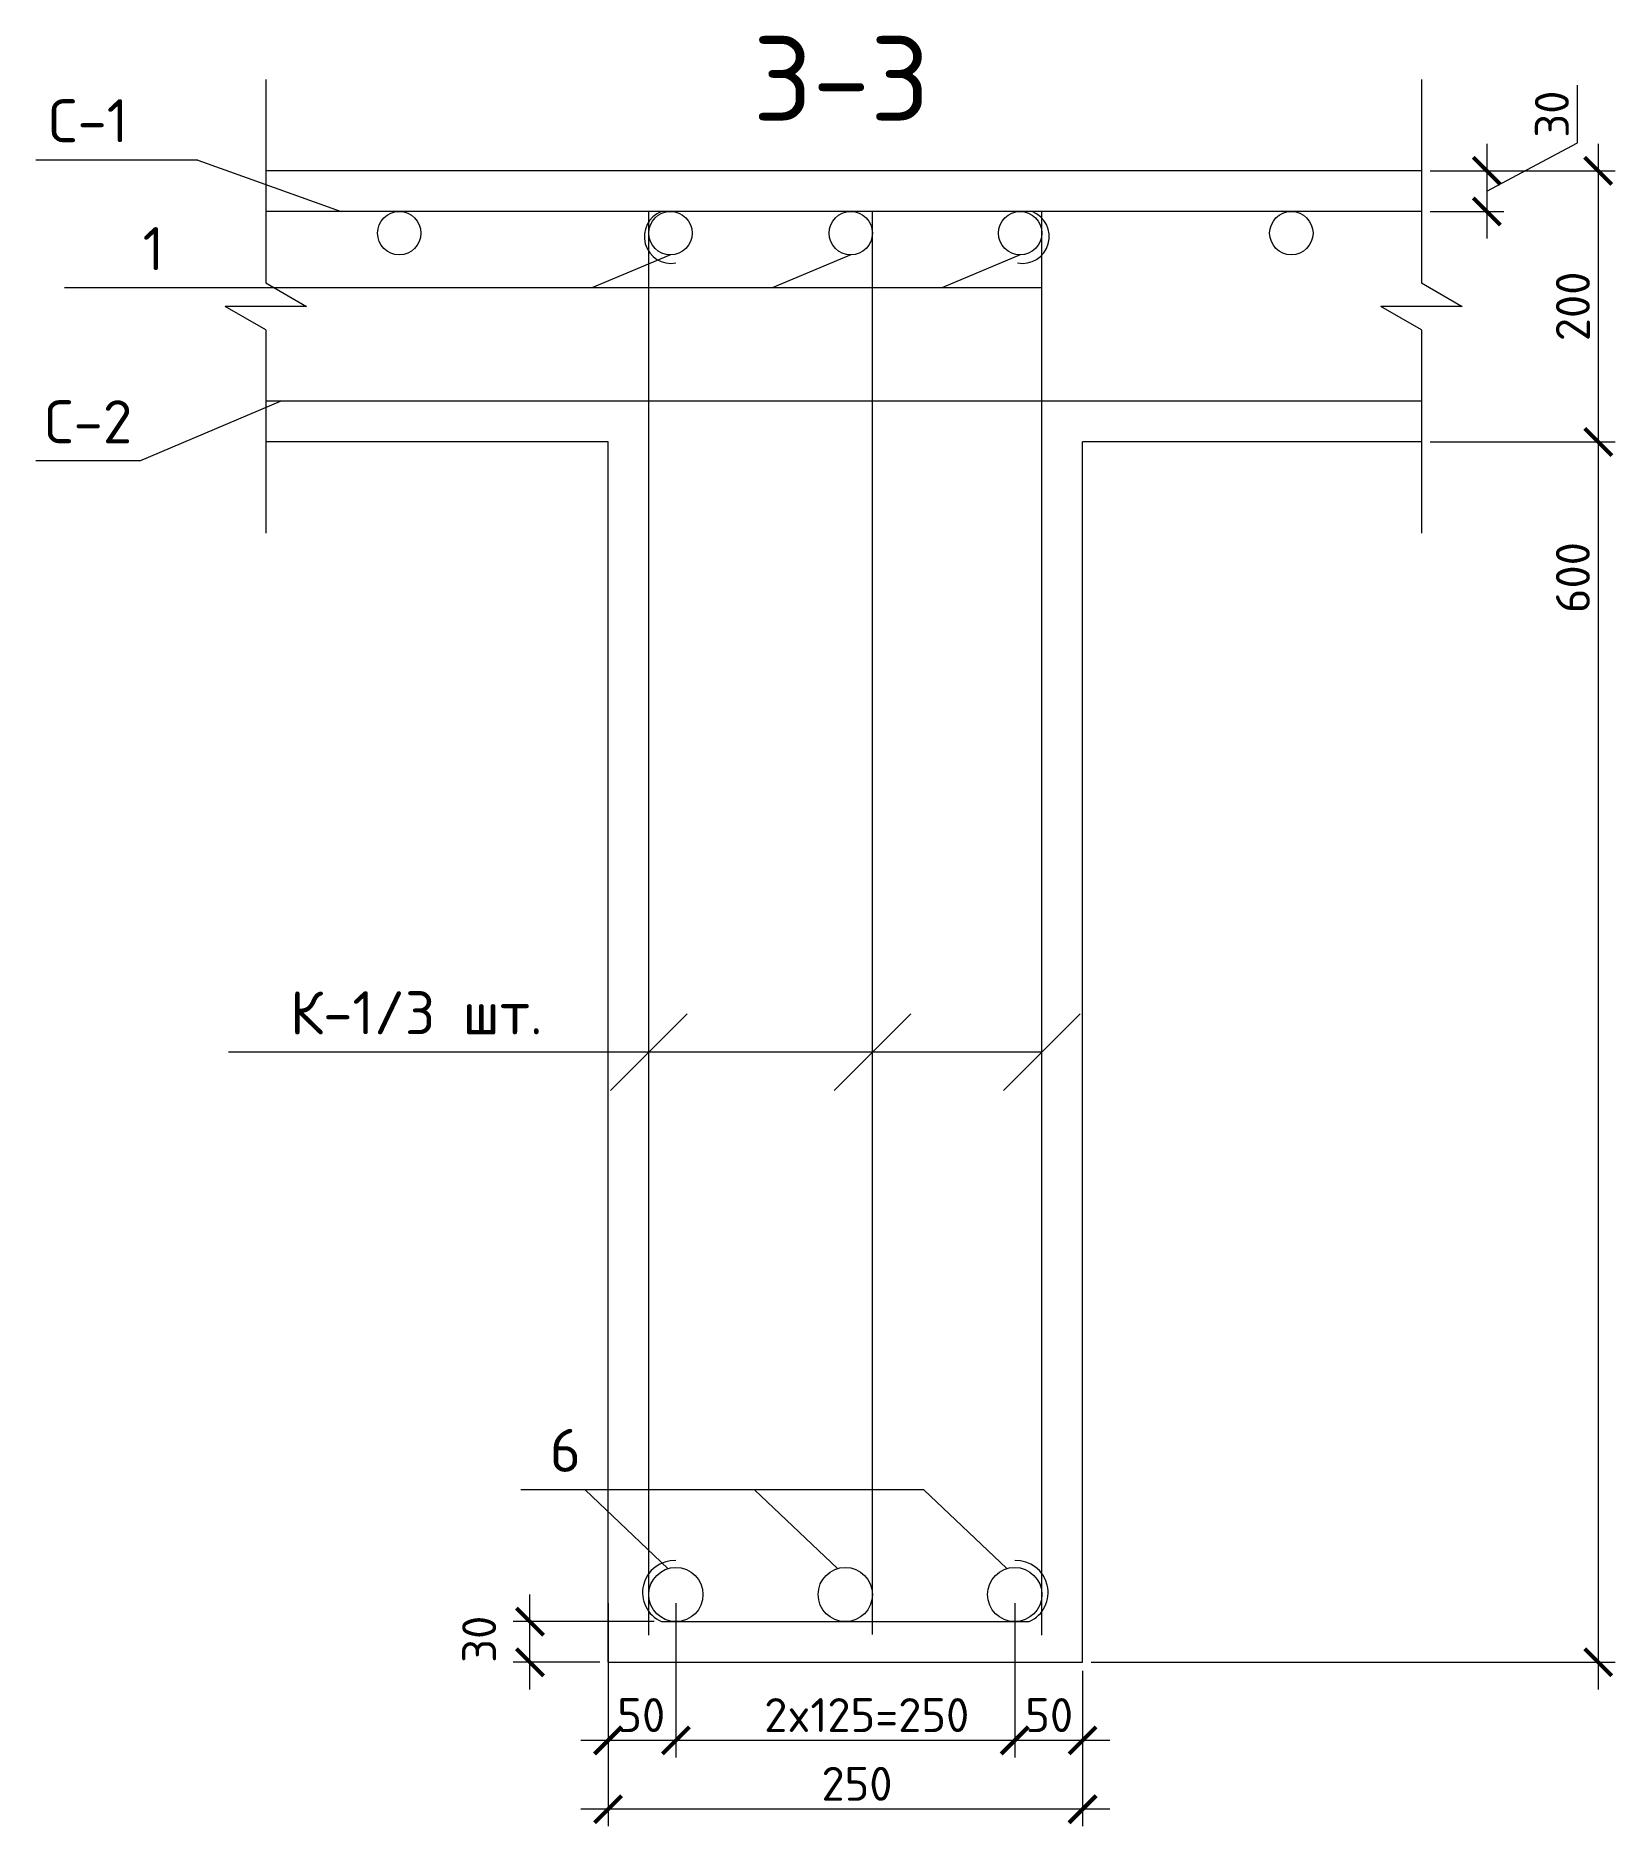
# Model space of a CAD drawing. Header units: millimetres. Extents: x -1960873 to -640355, y 7839719 to 16131025.
# Drawn here: x -722969 to -721804, y 7900179 to 7901499 of the extents above; entities that cross this region are included whole.
import ezdxf

# ---------------------------------------------------------------- set-up
doc = ezdxf.new("R2010")
doc.units = ezdxf.units.MM
doc.layers.get('0').update_dxf_attribs({"lineweight": 15})
doc.layers.add('КМ-Размеры', color=2, linetype='Continuous')
doc.styles.add('GOST-2.304_Type-B', font='')
doc.styles.add('ISOCPEUR', font='isocpeur.ttf')
doc.styles.get('GOST-2.304_Type-B').set_extended_font_data('ГОСТ тип А')
doc.dimstyles.new('SPDS', dxfattribs={"dimscale": 100, "dimtxt": 2.5, "dimasz": 2, "dimexe": 1.25, "dimexo": 0.625, "dimtad": 1, "dimdec": 0, "dimrnd": 0.001, "dimtxsty": 'GOST-2.304_Type-B', "dimblk": 'ARCHTICK', "dimcen": 2.5, "dimdle": 2, "dimadec": 0, "dimazin": 2, "dimtfac": 0.75, "dimtdec": 0, "dimtmove": 1, "dimatfit": 3, "dimfxl": 1.25, "dimtolj": 1, "dimarcsym": 0})

msp = doc.modelspace()

# ---------------------------------------------------------------- texts
at = {"transparency": 33554687, "width": 8055.818, "attachment_point": 5, "style": 'ISOCPEUR'}
for s, insert, char_height in [('\\A1;3-3', (-722374.8, 7901467.9), 62.5), ('\\A1;С-1', (-722930.1, 7901436.7), 31.75), ('\\A1;1', (-722882.2, 7901342.4), 31.75), ('\\A1;С-2', (-722930.1, 7901214.7), 31.75), ('\\A1;К-1/3 шт.', (-722688.2, 7900778.8), 31.75), ('\\A1;6', (-722578.3, 7900456.1), 31.75)]:
    msp.add_mtext(s, dxfattribs=dict(at, insert=insert, char_height=char_height))

# ---------------------------------------------------------------- blocks, each defined once
blk = doc.blocks.new('_ArchTick')
at = {"color": 0, "linetype": 'ByBlock', "const_width": 0.15}
blk.add_lwpolyline([(-0.5, -0.5), (0.5, 0.5)], dxfattribs=at)
blk = doc.blocks.new('*D232')
at = {"layer": 'Defpoints', "color": 0, "ltscale": 10, "transparency": 16777216}
for p in [(-721946.8, 7901399.8), (-721946.8, 7901369.8), (-721898.6, 7901369.8)]:
    blk.add_point(p, dxfattribs=at)
at = {"layer": 'КМ-Размеры', "color": 0, "linetype": 'ByBlock', "lineweight": 5, "ltscale": 10, "transparency": 16777216}
for p, q in [((-721831.8, 7901420.4), (-721831.8, 7901462.9)), ((-721898.6, 7901384.8), (-721831.8, 7901420.4)), ((-721898.6, 7901419.8), (-721898.6, 7901349.8))]:
    blk.add_line(p, q, dxfattribs=at)
at = {"layer": 'КМ-Размеры', "color": 0, "lineweight": 0, "ltscale": 10, "transparency": 16777216}
for p, q in [((-721940.5, 7901399.8), (-721886.1, 7901399.8)), ((-721940.5, 7901369.8), (-721886.1, 7901369.8))]:
    blk.add_line(p, q, dxfattribs=at)
at = {"layer": 'КМ-Размеры', "color": 0, "lineweight": 5, "ltscale": 10, "transparency": 16777216, "xscale": 20, "yscale": 20, "zscale": 20}
for p, rotation in [((-721898.6, 7901399.8), 90), ((-721898.6, 7901369.8), 270)]:
    blk.add_blockref('_ArchTick', p, dxfattribs=dict(at, rotation=rotation))
at = {"layer": 'КМ-Размеры', "color": 0, "lineweight": 15, "ltscale": 10, "transparency": 16777216, "insert": (-721850.6, 7901441.6), "char_height": 25, "attachment_point": 5, "rotation": 90, "style": 'ISOCPEUR'}
blk.add_mtext('\\A1;30', dxfattribs=at)
blk = doc.blocks.new('*D233')
at = {"layer": 'Defpoints', "color": 0, "ltscale": 10, "transparency": 16777216}
for p in [(-721946.8, 7901399.8), (-721946.8, 7901199.8), (-721816.4, 7901199.8)]:
    blk.add_point(p, dxfattribs=at)
at = {"layer": 'КМ-Размеры', "color": 0, "linetype": 'ByBlock', "lineweight": 5, "ltscale": 10, "transparency": 16777216}
blk.add_line((-721816.4, 7901419.8), (-721816.4, 7901179.8), dxfattribs=at)
at = {"layer": 'КМ-Размеры', "color": 0, "lineweight": 0, "ltscale": 10, "transparency": 16777216}
for p, q in [((-721940.5, 7901399.8), (-721803.9, 7901399.8)), ((-721940.5, 7901199.8), (-721803.9, 7901199.8))]:
    blk.add_line(p, q, dxfattribs=at)
at = {"layer": 'КМ-Размеры', "color": 0, "lineweight": 5, "ltscale": 10, "transparency": 16777216, "xscale": 20, "yscale": 20, "zscale": 20}
for p, rotation in [((-721816.4, 7901399.8), 90), ((-721816.4, 7901199.8), 270)]:
    blk.add_blockref('_ArchTick', p, dxfattribs=dict(at, rotation=rotation))
at = {"layer": 'КМ-Размеры', "color": 0, "lineweight": 15, "ltscale": 10, "transparency": 16777216, "insert": (-721835.1, 7901299.8), "char_height": 25, "attachment_point": 5, "rotation": 90, "style": 'ISOCPEUR'}
blk.add_mtext('\\A1;200', dxfattribs=at)
blk = doc.blocks.new('*D238')
at = {"layer": 'Defpoints', "color": 0, "ltscale": 10, "transparency": 16777216}
for p in [(-721946.8, 7901199.8), (-722196.8, 7900299.8), (-721816.4, 7900299.8)]:
    blk.add_point(p, dxfattribs=at)
at = {"layer": 'КМ-Размеры', "color": 0, "linetype": 'ByBlock', "lineweight": 5, "ltscale": 10, "transparency": 16777216}
blk.add_line((-721816.4, 7901219.8), (-721816.4, 7900279.8), dxfattribs=at)
at = {"layer": 'КМ-Размеры', "color": 0, "lineweight": 0, "ltscale": 10, "transparency": 16777216}
for p, q in [((-721940.5, 7901199.8), (-721803.9, 7901199.8)), ((-722190.5, 7900299.8), (-721803.9, 7900299.8))]:
    blk.add_line(p, q, dxfattribs=at)
at = {"layer": 'КМ-Размеры', "color": 0, "lineweight": 5, "ltscale": 10, "transparency": 16777216, "xscale": 20, "yscale": 20, "zscale": 20}
for p, rotation in [((-721816.4, 7901199.8), 90), ((-721816.4, 7900299.8), 270)]:
    blk.add_blockref('_ArchTick', p, dxfattribs=dict(at, rotation=rotation))
at = {"layer": 'КМ-Размеры', "color": 0, "lineweight": 15, "ltscale": 10, "transparency": 16777216, "insert": (-721835.1, 7901099.8), "char_height": 25, "attachment_point": 5, "rotation": 90, "style": 'ISOCPEUR'}
blk.add_mtext('\\A1;600', dxfattribs=at)
blk = doc.blocks.new('*D239')
at = {"layer": 'Defpoints', "color": 0, "ltscale": 10, "transparency": 16777216}
for p in [(-722496.8, 7900349.8), (-722246.8, 7900349.8), (-722496.8, 7900242.2)]:
    blk.add_point(p, dxfattribs=at)
at = {"layer": 'КМ-Размеры', "color": 0, "lineweight": 0, "ltscale": 10, "transparency": 16777216}
for p, q in [((-722496.8, 7900343.5), (-722496.8, 7900229.7)), ((-722246.8, 7900343.5), (-722246.8, 7900229.7))]:
    blk.add_line(p, q, dxfattribs=at)
at = {"layer": 'КМ-Размеры', "color": 0, "linetype": 'ByBlock', "lineweight": 5, "ltscale": 10, "transparency": 16777216}
blk.add_line((-722226.8, 7900242.2), (-722516.8, 7900242.2), dxfattribs=at)
at = {"layer": 'КМ-Размеры', "color": 0, "lineweight": 5, "ltscale": 10, "transparency": 16777216, "xscale": 20, "yscale": 20, "zscale": 20, "rotation": 180}
blk.add_blockref('_ArchTick', (-722496.8, 7900242.2), dxfattribs=at)
at = {"layer": 'КМ-Размеры', "color": 0, "lineweight": 5, "ltscale": 10, "transparency": 16777216, "xscale": 20, "yscale": 20, "zscale": 20}
blk.add_blockref('_ArchTick', (-722246.8, 7900242.2), dxfattribs=at)
at = {"layer": 'КМ-Размеры', "color": 0, "lineweight": 15, "ltscale": 10, "transparency": 16777216, "insert": (-722356, 7900260.9), "char_height": 25, "attachment_point": 5, "style": 'ISOCPEUR'}
blk.add_mtext('\\A1;2x125=250', dxfattribs=at)
blk = doc.blocks.new('*D236')
at = {"layer": 'Defpoints', "color": 0, "ltscale": 10, "transparency": 16777216}
for p in [(-722246.8, 7900349.8), (-722196.8, 7900299.8), (-722246.8, 7900242.2)]:
    blk.add_point(p, dxfattribs=at)
at = {"layer": 'КМ-Размеры', "color": 0, "lineweight": 0, "ltscale": 10, "transparency": 16777216}
for p, q in [((-722246.8, 7900343.5), (-722246.8, 7900229.7)), ((-722196.8, 7900293.5), (-722196.8, 7900229.7))]:
    blk.add_line(p, q, dxfattribs=at)
at = {"layer": 'КМ-Размеры', "color": 0, "linetype": 'ByBlock', "lineweight": 5, "ltscale": 10, "transparency": 16777216}
blk.add_line((-722176.8, 7900242.2), (-722266.8, 7900242.2), dxfattribs=at)
at = {"layer": 'КМ-Размеры', "color": 0, "lineweight": 5, "ltscale": 10, "transparency": 16777216, "xscale": 20, "yscale": 20, "zscale": 20, "rotation": 180}
blk.add_blockref('_ArchTick', (-722246.8, 7900242.2), dxfattribs=at)
at = {"layer": 'КМ-Размеры', "color": 0, "lineweight": 5, "ltscale": 10, "transparency": 16777216, "xscale": 20, "yscale": 20, "zscale": 20}
blk.add_blockref('_ArchTick', (-722196.8, 7900242.2), dxfattribs=at)
at = {"layer": 'КМ-Размеры', "color": 0, "lineweight": 15, "ltscale": 10, "transparency": 16777216, "insert": (-722221.4, 7900260.9), "char_height": 25, "attachment_point": 5, "style": 'ISOCPEUR'}
blk.add_mtext('\\A1;50', dxfattribs=at)
blk = doc.blocks.new('*D237')
at = {"layer": 'Defpoints', "color": 0, "ltscale": 10, "transparency": 16777216}
for p in [(-722546.8, 7900349.8), (-722496.8, 7900299.8), (-722546.8, 7900242.2)]:
    blk.add_point(p, dxfattribs=at)
at = {"layer": 'КМ-Размеры', "color": 0, "lineweight": 0, "ltscale": 10, "transparency": 16777216}
for p, q in [((-722546.8, 7900343.5), (-722546.8, 7900229.7)), ((-722496.8, 7900293.5), (-722496.8, 7900229.7))]:
    blk.add_line(p, q, dxfattribs=at)
at = {"layer": 'КМ-Размеры', "color": 0, "linetype": 'ByBlock', "lineweight": 5, "ltscale": 10, "transparency": 16777216}
blk.add_line((-722476.8, 7900242.2), (-722566.8, 7900242.2), dxfattribs=at)
at = {"layer": 'КМ-Размеры', "color": 0, "lineweight": 5, "ltscale": 10, "transparency": 16777216, "xscale": 20, "yscale": 20, "zscale": 20, "rotation": 180}
blk.add_blockref('_ArchTick', (-722546.8, 7900242.2), dxfattribs=at)
at = {"layer": 'КМ-Размеры', "color": 0, "lineweight": 5, "ltscale": 10, "transparency": 16777216, "xscale": 20, "yscale": 20, "zscale": 20}
blk.add_blockref('_ArchTick', (-722496.8, 7900242.2), dxfattribs=at)
at = {"layer": 'КМ-Размеры', "color": 0, "lineweight": 15, "ltscale": 10, "transparency": 16777216, "insert": (-722522.3, 7900260.9), "char_height": 25, "attachment_point": 5, "style": 'ISOCPEUR'}
blk.add_mtext('\\A1;50', dxfattribs=at)
blk = doc.blocks.new('*D234')
at = {"layer": 'Defpoints', "color": 0, "ltscale": 10, "transparency": 16777216}
for p in [(-722546.8, 7900299), (-722196.8, 7900299.8), (-722546.8, 7900191.4)]:
    blk.add_point(p, dxfattribs=at)
at = {"layer": 'КМ-Размеры', "color": 0, "lineweight": 0, "ltscale": 10, "transparency": 16777216}
for p, q in [((-722546.8, 7900292.8), (-722546.8, 7900178.9)), ((-722196.8, 7900293.5), (-722196.8, 7900178.9))]:
    blk.add_line(p, q, dxfattribs=at)
at = {"layer": 'КМ-Размеры', "color": 0, "linetype": 'ByBlock', "lineweight": 5, "ltscale": 10, "transparency": 16777216}
blk.add_line((-722176.8, 7900191.4), (-722566.8, 7900191.4), dxfattribs=at)
at = {"layer": 'КМ-Размеры', "color": 0, "lineweight": 5, "ltscale": 10, "transparency": 16777216, "xscale": 20, "yscale": 20, "zscale": 20, "rotation": 180}
blk.add_blockref('_ArchTick', (-722546.8, 7900191.4), dxfattribs=at)
at = {"layer": 'КМ-Размеры', "color": 0, "lineweight": 5, "ltscale": 10, "transparency": 16777216, "xscale": 20, "yscale": 20, "zscale": 20}
blk.add_blockref('_ArchTick', (-722196.8, 7900191.4), dxfattribs=at)
at = {"layer": 'КМ-Размеры', "color": 0, "lineweight": 15, "ltscale": 10, "transparency": 16777216, "insert": (-722363.2, 7900210.2), "char_height": 25, "attachment_point": 5, "style": 'ISOCPEUR'}
blk.add_mtext('\\A1;250', dxfattribs=at)
blk = doc.blocks.new('*D235')
at = {"layer": 'Defpoints', "color": 0, "ltscale": 10, "transparency": 16777216}
for p in [(-722604.4, 7900329.8), (-722506.5, 7900329.8), (-722546.8, 7900299.8)]:
    blk.add_point(p, dxfattribs=at)
at = {"layer": 'КМ-Размеры', "color": 0, "linetype": 'ByBlock', "lineweight": 5, "ltscale": 10, "transparency": 16777216}
blk.add_line((-722604.4, 7900279.8), (-722604.4, 7900349.8), dxfattribs=at)
at = {"layer": 'КМ-Размеры', "color": 0, "lineweight": 0, "ltscale": 10, "transparency": 16777216}
for p, q in [((-722512.8, 7900329.8), (-722616.9, 7900329.8)), ((-722553, 7900299.8), (-722616.9, 7900299.8))]:
    blk.add_line(p, q, dxfattribs=at)
at = {"layer": 'КМ-Размеры', "color": 0, "lineweight": 5, "ltscale": 10, "transparency": 16777216, "xscale": 20, "yscale": 20, "zscale": 20}
for p, rotation in [((-722604.4, 7900329.8), 90), ((-722604.4, 7900299.8), 270)]:
    blk.add_blockref('_ArchTick', p, dxfattribs=dict(at, rotation=rotation))
at = {"layer": 'КМ-Размеры', "color": 0, "lineweight": 15, "ltscale": 10, "transparency": 16777216, "insert": (-722641.9, 7900316.8), "char_height": 25, "attachment_point": 5, "rotation": 90, "style": 'ISOCPEUR'}
blk.add_mtext('\\A1;30', dxfattribs=at)

# ---------------------------------------------------------------- dimensions: what is measured, and where the dimension line sits
at = {"layer": 'КМ-Размеры', "color": 7, "lineweight": 15, "ltscale": 10, "transparency": 33554687}
for base, p1, p2, angle, picture, middle in [((-721898.6, 7901369.8), (-721946.8, 7901399.8), (-721946.8, 7901369.8), 270, '*D232', (-721831.8, 7901426.6)), ((-721816.4, 7901199.8), (-721946.8, 7901399.8), (-721946.8, 7901199.8), 270, '*D233', (-721816.4, 7901299.8)), ((-722604.4, 7900329.8), (-722546.8, 7900299.8), (-722506.5, 7900329.8), 90, '*D235', (-722623.1, 7900316.8)), ((-722546.8, 7900242.2), (-722496.8, 7900299.8), (-722546.8, 7900349.8), 180, '*D237', (-722522.3, 7900242.2)), ((-722246.8, 7900242.2), (-722196.8, 7900299.8), (-722246.8, 7900349.8), 180, '*D236', (-722221.4, 7900242.2))]:
    dim = msp.add_linear_dim(base=base, p1=p1, p2=p2, angle=angle, dimstyle='SPDS', override={"dimscale": 10, "dimtxsty": 'ISOCPEUR', "dimblk1": 'ArchTick', "dimblk2": 'ArchTick', "dimsah": 1, "dimlwd": 5, "dimlwe": 0}, dxfattribs=at)
    dim.commit()
    dim.dimension.update_dxf_attribs({"geometry": picture, "text_midpoint": middle, "dimtype": 160})
for base, p1, p2, angle, text, picture, middle in [((-721816.4, 7900299.8), (-721946.8, 7901199.8), (-722196.8, 7900299.8), 270, '600', '*D238', (-721816.4, 7901099.8)), ((-722496.8, 7900242.2), (-722246.8, 7900349.8), (-722496.8, 7900349.8), 180, '2x125=<>', '*D239', (-722356, 7900242.2)), ((-722546.8, 7900191.4), (-722196.8, 7900299.8), (-722546.8, 7900299), 180, '250', '*D234', (-722363.2, 7900191.4))]:
    dim = msp.add_linear_dim(base=base, p1=p1, p2=p2, angle=angle, text=text, dimstyle='SPDS', override={"dimscale": 10, "dimtxsty": 'ISOCPEUR', "dimblk1": 'ArchTick', "dimblk2": 'ArchTick', "dimsah": 1, "dimlwd": 5, "dimlwe": 0}, dxfattribs=at)
    dim.commit()
    dim.dimension.update_dxf_attribs({"geometry": picture, "text_midpoint": middle, "dimtype": 160})

# ---------------------------------------------------------------- linework, layer by layer
at = {"transparency": 33554687}
for p, q in [((-722849.3, 7901407.7), (-722968.9, 7901407.7)), ((-722849.3, 7901407.7), (-722743.6, 7901369.8)), ((-721946.8, 7901399.8), (-722799.2, 7901399.8)), ((-721946.8, 7901369.8), (-722799.2, 7901369.8)), ((-722516.8, 7900319.8), (-722516.8, 7901369.8)), ((-722351.8, 7900320.3), (-722351.8, 7901369.8)), ((-722226.8, 7900319.8), (-722226.8, 7901369.8)), ((-722500.8, 7901337.8), (-722558.7, 7901313.4)), ((-722367.8, 7901337.8), (-722425.7, 7901313.4)), ((-722242.8, 7901337.8), (-722300.7, 7901313.4)), ((-722799.2, 7901317.1), (-722769.2, 7901299.8)), ((-721946.8, 7901317.1), (-721916.8, 7901299.8)), ((-722769.2, 7901299.8), (-722829.2, 7901299.8)), ((-722799.2, 7901282.5), (-722829.2, 7901299.8)), ((-721916.8, 7901299.8), (-721976.8, 7901299.8)), ((-721946.8, 7901282.5), (-721976.8, 7901299.8)), ((-722892.2, 7901185.8), (-722788.4, 7901229.8)), ((-721946.8, 7901229.8), (-722799.2, 7901229.8)), ((-722546.8, 7901199.8), (-722799.2, 7901199.8)), ((-722546.8, 7900299.8), (-722546.8, 7901199.8)), ((-722196.8, 7900299.8), (-722196.8, 7901199.8)), ((-721946.8, 7901199.8), (-722196.8, 7901199.8)), ((-722892.2, 7901185.8), (-722968.9, 7901185.8)), ((-722545.1, 7900721.5), (-722488.5, 7900778.1)), ((-722380.1, 7900721.5), (-722323.5, 7900778.1)), ((-722255.1, 7900721.5), (-722198.5, 7900778.1)), ((-722226.8, 7900749.8), (-722826.9, 7900749.8)), ((-722502.6, 7900368.9), (-722563.8, 7900427.1)), ((-722377.6, 7900368.9), (-722438.8, 7900427.1)), ((-722252.6, 7900368.9), (-722313.8, 7900427.1)), ((-722507.5, 7900329.8), (-722236.1, 7900329.8)), ((-722546.8, 7900299.8), (-722196.8, 7900299.8))]:
    msp.add_line(p, q, dxfattribs=at)
for points in [[(-722799.2, 7901467.1), (-722799.2, 7901317.1)], [(-721946.8, 7901467.1), (-721946.8, 7901317.1)], [(-722226.8, 7901313.4), (-722947.7, 7901313.4)], [(-722799.2, 7901282.5), (-722799.2, 7901132.5)], [(-721946.8, 7901282.5), (-721946.8, 7901132.5)], [(-722313.8, 7900427.1), (-722611.1, 7900427.1)]]:
    msp.add_lwpolyline(points, dxfattribs=at)
for centre, radius in [((-722700.8, 7901353.8), 16), ((-722500.8, 7901353.8), 16), ((-722367.8, 7901353.8), 16), ((-722242.8, 7901353.8), 16), ((-722042.8, 7901353.8), 16), ((-722496.8, 7900349.8), 20), ((-722371.8, 7900349.8), 20), ((-722246.8, 7900349.8), 20)]:
    msp.add_circle(centre, radius, dxfattribs=at)
for centre, radius, start, end in [((-722500.3, 7901351.3), 19.8, 111.1558, 280.3423), ((-722241.2, 7901351.3), 19.8, 259.6577, 68.8442), ((-722497.9, 7900351.3), 23.5, 87.3936, 245.8864), ((-722245.7, 7900351.3), 23.5, 294.1136, 92.6064)]:
    msp.add_arc(centre, radius, start, end, dxfattribs=at)

msp.set_redraw_order([(e.dxf.handle, doc.entitydb.next_handle()) for e in msp.query("TEXT MTEXT ATTDEF DIMENSION ARC_DIMENSION")])  # texts and dimensions are drawn at this point

doc.saveas('drawing.dxf')
